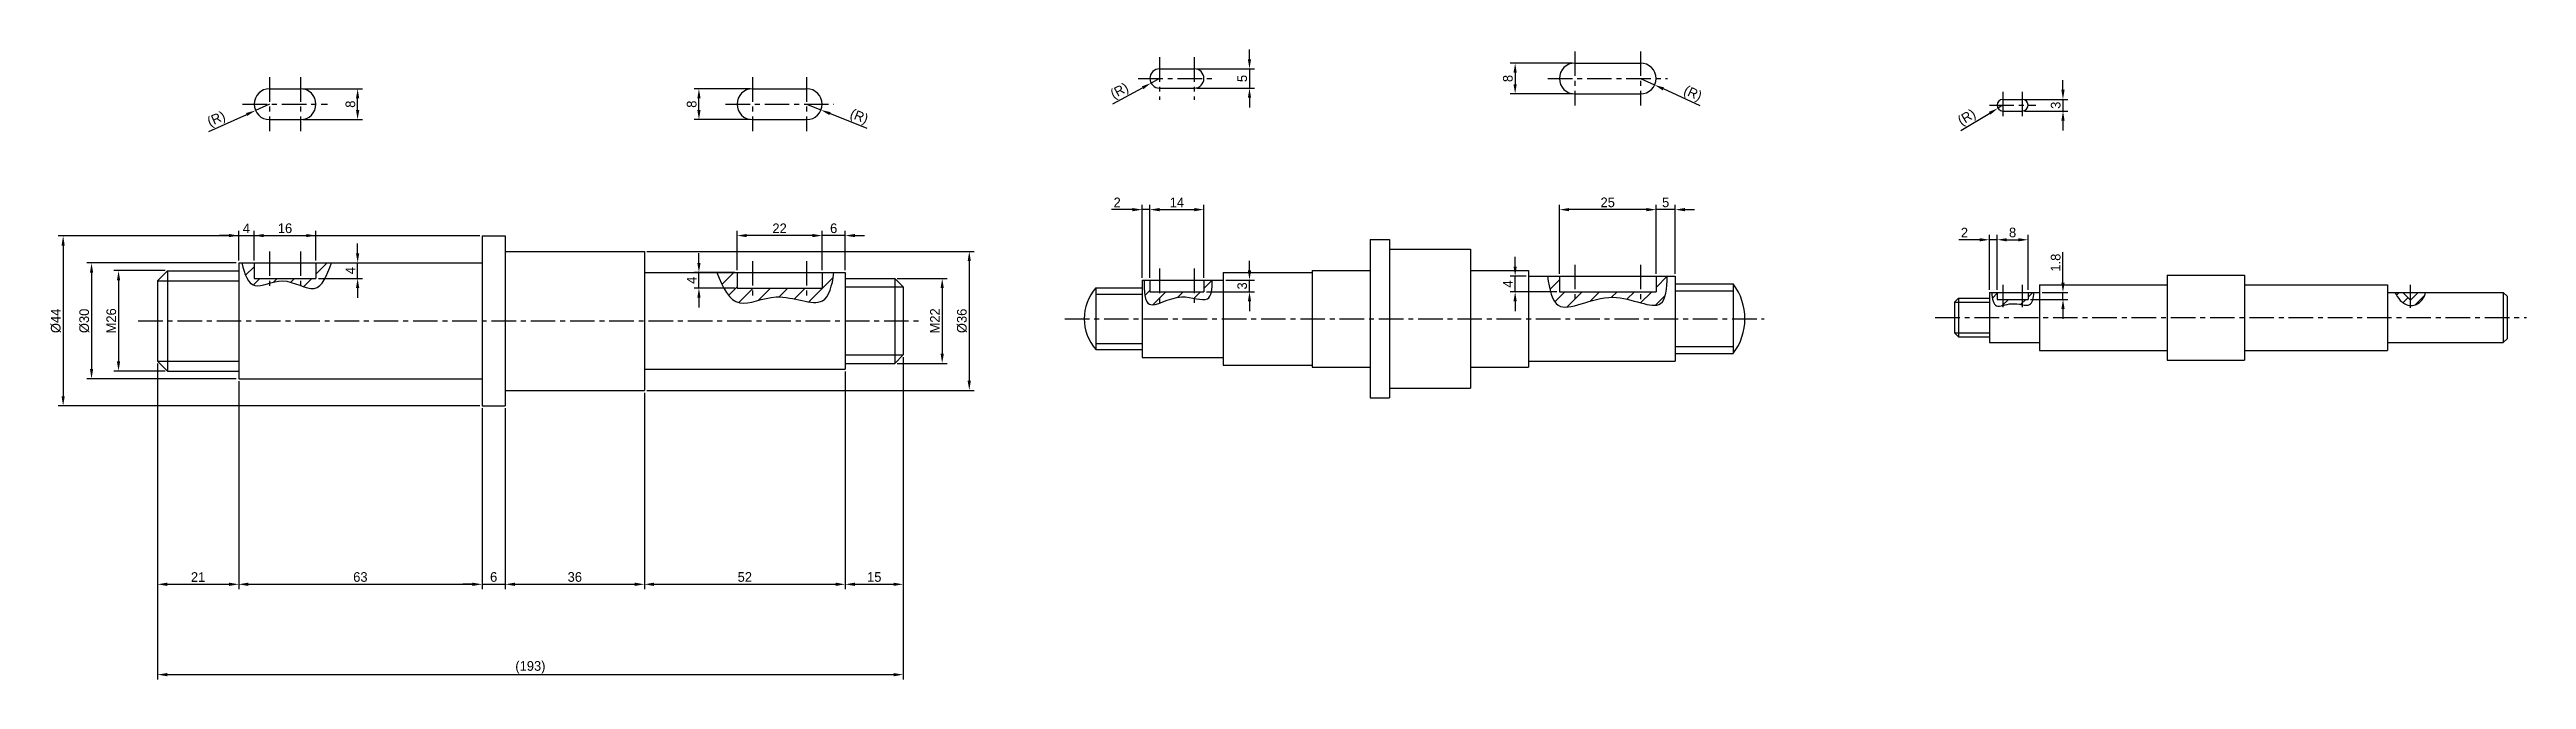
# Model space of a CAD drawing. Header units: millimetres. Extents: x 30 to 1168, y -22 to 440.
# Drawn here: x 30 to 671, y 111 to 274 of the extents above; entities that cross this region are included whole.
import ezdxf

# ---------------------------------------------------------------- set-up
doc = ezdxf.new("R2010")
doc.units = ezdxf.units.MM
doc.header["$LTSCALE"] = 0.2
doc.linetypes.add('CENTER', pattern=[50.8, 31.75, -6.35, 6.35, -6.35])
for name, color, linetype in [('가는실선', 1, 'Continuous'), ('외형선', 3, 'Continuous'), ('중심선', 1, 'CENTER'), ('치수', 1, 'Continuous')]:
    doc.layers.add(name, color=color, linetype=linetype)
doc.dimstyles.new('ISO-25', dxfattribs={"dimtxt": 2.5, "dimasz": 2.5, "dimexe": 1.25, "dimexo": 0.625, "dimtad": 1, "dimdsep": 46, "dimtxsty": 'Standard', "dimcen": 0, "dimclrt": 2, "dimadec": 0, "dimazin": 0, "dimtfac": 1, "dimtmove": 0, "dimatfit": 3, "dimfxl": 1, "dimarcsym": 0})
doc.dimstyles.new('지름치수', dxfattribs={"dimtxt": 2.5, "dimasz": 2.5, "dimexe": 1.25, "dimexo": 0.625, "dimtad": 1, "dimdsep": 46, "dimtxsty": 'Standard', "dimcen": 0, "dimclrt": 2, "dimadec": 0, "dimazin": 0, "dimtfac": 1, "dimtmove": 0, "dimatfit": 3, "dimfxl": 1, "dimarcsym": 0})

msp = doc.modelspace()

# ---------------------------------------------------------------- blocks, each defined once
blk = doc.blocks.new('*D1')
at = {"layer": 'Defpoints', "color": 0, "transparency": 16777216}
for p in [(82.81, 225.57), (78.81, 218.49), (82.81, 218.49)]:
    blk.add_point(p, dxfattribs=at)
at = {"layer": '치수', "color": 0, "lineweight": -2, "transparency": 16777216}
for p, q in [((76.31, 225.57), (73.81, 225.57)), ((78.81, 219.11), (78.81, 226.82)), ((78.81, 225.57), (82.81, 225.57)), ((82.81, 219.11), (82.81, 226.82)), ((85.31, 225.57), (87.81, 225.57))]:
    blk.add_line(p, q, dxfattribs=at)
at = {"layer": '치수', "color": 0, "transparency": 16777216}
for points in [[(76.31, 225.99), (76.31, 225.16), (78.81, 225.57)], [(85.31, 225.99), (85.31, 225.16), (82.81, 225.57)]]:
    blk.add_solid(points, dxfattribs=at)
at = {"layer": '치수', "color": 2, "transparency": 16777216, "insert": (80.81, 227.45), "char_height": 2.5, "attachment_point": 5}
blk.add_mtext('4', dxfattribs=at)
blk = doc.blocks.new('*D31')
at = {"layer": 'Defpoints', "color": 0, "transparency": 16777216}
for p in [(98.81, 225.57), (82.81, 218.49), (98.81, 218.49)]:
    blk.add_point(p, dxfattribs=at)
at = {"layer": '치수', "color": 0, "lineweight": -2, "transparency": 16777216}
for p, q in [((82.81, 219.11), (82.81, 226.82)), ((85.31, 225.57), (96.31, 225.57)), ((98.81, 219.11), (98.81, 226.82))]:
    blk.add_line(p, q, dxfattribs=at)
at = {"layer": '치수', "color": 0, "transparency": 16777216}
for points in [[(85.31, 225.99), (85.31, 225.16), (82.81, 225.57)], [(96.31, 225.99), (96.31, 225.16), (98.81, 225.57)]]:
    blk.add_solid(points, dxfattribs=at)
at = {"layer": '치수', "color": 2, "transparency": 16777216, "insert": (90.81, 227.45), "char_height": 2.5, "attachment_point": 5}
blk.add_mtext('16', dxfattribs=at)
blk = doc.blocks.new('*D32')
at = {"layer": 'Defpoints', "color": 0, "transparency": 16777216}
for p in [(98.81, 218.49), (109.6, 218.49), (98.81, 214.49)]:
    blk.add_point(p, dxfattribs=at)
at = {"layer": '치수', "color": 0, "lineweight": -2, "transparency": 16777216}
for p, q in [((99.44, 218.49), (110.85, 218.49)), ((109.6, 220.99), (109.6, 223.49)), ((109.6, 214.49), (109.6, 218.49)), ((99.44, 214.49), (110.85, 214.49)), ((109.6, 211.99), (109.6, 209.49))]:
    blk.add_line(p, q, dxfattribs=at)
at = {"layer": '치수', "color": 0, "transparency": 16777216}
for points in [[(109.18, 220.99), (110.02, 220.99), (109.6, 218.49)], [(109.18, 211.99), (110.02, 211.99), (109.6, 214.49)]]:
    blk.add_solid(points, dxfattribs=at)
at = {"layer": '치수', "color": 2, "transparency": 16777216, "insert": (107.73, 216.49), "char_height": 2.5, "attachment_point": 5, "rotation": 90}
blk.add_mtext('4', dxfattribs=at)
blk = doc.blocks.new('*D33')
at = {"layer": 'Defpoints', "color": 0, "transparency": 16777216}
for p in [(94.81, 263.59), (109.6, 263.59), (94.81, 255.59)]:
    blk.add_point(p, dxfattribs=at)
at = {"layer": '치수', "color": 0, "lineweight": -2, "transparency": 16777216}
for p, q in [((95.44, 263.59), (110.85, 263.59)), ((109.6, 258.09), (109.6, 261.09)), ((95.44, 255.59), (110.85, 255.59))]:
    blk.add_line(p, q, dxfattribs=at)
at = {"layer": '치수', "color": 0, "transparency": 16777216}
for points in [[(109.18, 261.09), (110.02, 261.09), (109.6, 263.59)], [(109.18, 258.09), (110.02, 258.09), (109.6, 255.59)]]:
    blk.add_solid(points, dxfattribs=at)
at = {"layer": '치수', "color": 2, "transparency": 16777216, "insert": (107.73, 259.59), "char_height": 2.5, "attachment_point": 5, "rotation": 90}
blk.add_mtext('8', dxfattribs=at)
blk = doc.blocks.new('*D34')
at = {"layer": 'Defpoints', "color": 0, "transparency": 16777216}
for p in [(83.16, 257.95), (86.81, 259.59)]:
    blk.add_point(p, dxfattribs=at)
at = {"layer": '치수', "color": 0, "lineweight": -2, "transparency": 16777216}
for p, q in [((71.05, 252.53), (80.88, 256.93)), ((86.81, 259.59), (83.16, 257.95))]:
    blk.add_line(p, q, dxfattribs=at)
at = {"layer": '치수', "color": 0, "transparency": 16777216}
blk.add_solid([(80.71, 257.31), (81.05, 256.55), (83.16, 257.95)], dxfattribs=at)
at = {"layer": '치수', "color": 2, "transparency": 16777216, "insert": (73.14, 255.52), "char_height": 2.5, "attachment_point": 5, "rotation": 24.12505}
blk.add_mtext('(R)', dxfattribs=at)
blk = doc.blocks.new('*D35')
at = {"layer": 'Defpoints', "color": 0, "transparency": 16777216}
for p in [(229.81, 225.57), (229.81, 215.99), (235.81, 215.99)]:
    blk.add_point(p, dxfattribs=at)
at = {"layer": '치수', "color": 0, "lineweight": -2, "transparency": 16777216}
for p, q in [((227.31, 225.57), (224.81, 225.57)), ((229.81, 216.61), (229.81, 226.82)), ((235.81, 225.57), (229.81, 225.57)), ((235.81, 216.61), (235.81, 226.82)), ((238.31, 225.57), (240.81, 225.57))]:
    blk.add_line(p, q, dxfattribs=at)
at = {"layer": '치수', "color": 0, "transparency": 16777216}
for points in [[(227.31, 225.99), (227.31, 225.16), (229.81, 225.57)], [(238.31, 225.99), (238.31, 225.16), (235.81, 225.57)]]:
    blk.add_solid(points, dxfattribs=at)
at = {"layer": '치수', "color": 2, "transparency": 16777216, "insert": (232.81, 227.45), "char_height": 2.5, "attachment_point": 5}
blk.add_mtext('6', dxfattribs=at)
blk = doc.blocks.new('*D36')
at = {"layer": 'Defpoints', "color": 0, "transparency": 16777216}
for p in [(207.81, 225.57), (207.81, 215.99), (229.81, 215.99)]:
    blk.add_point(p, dxfattribs=at)
at = {"layer": '치수', "color": 0, "lineweight": -2, "transparency": 16777216}
for p, q in [((207.81, 216.61), (207.81, 226.82)), ((227.31, 225.57), (210.31, 225.57)), ((229.81, 216.61), (229.81, 226.82))]:
    blk.add_line(p, q, dxfattribs=at)
at = {"layer": '치수', "color": 0, "transparency": 16777216}
for points in [[(210.31, 225.99), (210.31, 225.16), (207.81, 225.57)], [(227.31, 225.99), (227.31, 225.16), (229.81, 225.57)]]:
    blk.add_solid(points, dxfattribs=at)
at = {"layer": '치수', "color": 2, "transparency": 16777216, "insert": (218.81, 227.45), "char_height": 2.5, "attachment_point": 5}
blk.add_mtext('22', dxfattribs=at)
blk = doc.blocks.new('*D37')
at = {"layer": 'Defpoints', "color": 0, "transparency": 16777216}
for p in [(197.93, 215.99), (207.81, 215.99), (207.81, 211.99)]:
    blk.add_point(p, dxfattribs=at)
at = {"layer": '치수', "color": 0, "lineweight": -2, "transparency": 16777216}
for p, q in [((197.93, 218.49), (197.93, 220.99)), ((207.19, 215.99), (196.68, 215.99)), ((207.19, 211.99), (196.68, 211.99)), ((197.93, 211.99), (197.93, 215.99)), ((197.93, 209.49), (197.93, 206.99))]:
    blk.add_line(p, q, dxfattribs=at)
at = {"layer": '치수', "color": 0, "transparency": 16777216}
for points in [[(197.52, 218.49), (198.35, 218.49), (197.93, 215.99)], [(197.52, 209.49), (198.35, 209.49), (197.93, 211.99)]]:
    blk.add_solid(points, dxfattribs=at)
at = {"layer": '치수', "color": 2, "transparency": 16777216, "insert": (196.06, 213.99), "char_height": 2.5, "attachment_point": 5, "rotation": 90}
blk.add_mtext('4', dxfattribs=at)
blk = doc.blocks.new('*D38')
at = {"layer": 'Defpoints', "color": 0, "transparency": 16777216}
for p in [(197.93, 263.59), (211.81, 263.59), (211.81, 255.59)]:
    blk.add_point(p, dxfattribs=at)
at = {"layer": '치수', "color": 0, "lineweight": -2, "transparency": 16777216}
for p, q in [((211.19, 263.59), (196.68, 263.59)), ((197.93, 258.09), (197.93, 261.09)), ((211.19, 255.59), (196.68, 255.59))]:
    blk.add_line(p, q, dxfattribs=at)
at = {"layer": '치수', "color": 0, "transparency": 16777216}
for points in [[(197.52, 261.09), (198.35, 261.09), (197.93, 263.59)], [(197.52, 258.09), (198.35, 258.09), (197.93, 255.59)]]:
    blk.add_solid(points, dxfattribs=at)
at = {"layer": '치수', "color": 2, "transparency": 16777216, "insert": (196.06, 259.59), "char_height": 2.5, "attachment_point": 5, "rotation": 90}
blk.add_mtext('8', dxfattribs=at)
blk = doc.blocks.new('*D39')
at = {"layer": 'Defpoints', "color": 0, "transparency": 16777216}
for p in [(225.81, 259.59), (229.52, 258.09)]:
    blk.add_point(p, dxfattribs=at)
at = {"layer": '치수', "color": 0, "lineweight": -2, "transparency": 16777216}
for p, q in [((225.81, 259.59), (229.52, 258.09)), ((241.49, 253.26), (231.84, 257.16))]:
    blk.add_line(p, q, dxfattribs=at)
at = {"layer": '치수', "color": 0, "transparency": 16777216}
blk.add_solid([(232, 257.54), (231.69, 256.77), (229.52, 258.09)], dxfattribs=at)
at = {"layer": '치수', "color": 2, "transparency": 16777216, "insert": (239.3, 256.17), "char_height": 2.5, "attachment_point": 5, "rotation": 338.02173}
blk.add_mtext('(R)', dxfattribs=at)
blk = doc.blocks.new('*D40')
at = {"layer": 'Defpoints', "color": 0, "transparency": 16777216}
for p in [(312.64, 232.29), (312.64, 214.04), (314.64, 214.04)]:
    blk.add_point(p, dxfattribs=at)
at = {"layer": '치수', "color": 0, "lineweight": -2, "transparency": 16777216}
for p, q in [((310.14, 232.29), (304.72, 232.29)), ((312.64, 214.66), (312.64, 233.54)), ((314.64, 232.29), (312.64, 232.29)), ((314.64, 214.66), (314.64, 233.54)), ((317.14, 232.29), (319.64, 232.29))]:
    blk.add_line(p, q, dxfattribs=at)
at = {"layer": '치수', "color": 0, "transparency": 16777216}
for points in [[(310.14, 232.71), (310.14, 231.87), (312.64, 232.29)], [(317.14, 232.71), (317.14, 231.87), (314.64, 232.29)]]:
    blk.add_solid(points, dxfattribs=at)
at = {"layer": '치수', "color": 2, "transparency": 16777216, "insert": (306.18, 234.16), "char_height": 2.5, "attachment_point": 5}
blk.add_mtext('2', dxfattribs=at)
blk = doc.blocks.new('*D41')
at = {"layer": 'Defpoints', "color": 0, "transparency": 16777216}
for p in [(328.64, 232.29), (314.64, 214.04), (328.64, 214.04)]:
    blk.add_point(p, dxfattribs=at)
at = {"layer": '치수', "color": 0, "lineweight": -2, "transparency": 16777216}
for p, q in [((314.64, 214.66), (314.64, 233.54)), ((317.14, 232.29), (326.14, 232.29)), ((328.64, 214.66), (328.64, 233.54))]:
    blk.add_line(p, q, dxfattribs=at)
at = {"layer": '치수', "color": 0, "transparency": 16777216}
for points in [[(317.14, 232.71), (317.14, 231.87), (314.64, 232.29)], [(326.14, 232.71), (326.14, 231.87), (328.64, 232.29)]]:
    blk.add_solid(points, dxfattribs=at)
at = {"layer": '치수', "color": 2, "transparency": 16777216, "insert": (321.64, 234.16), "char_height": 2.5, "attachment_point": 5}
blk.add_mtext('14', dxfattribs=at)
blk = doc.blocks.new('*D42')
at = {"layer": 'Defpoints', "color": 0, "transparency": 16777216}
for p in [(333.64, 214.04), (340.43, 214.04), (328.64, 211.04)]:
    blk.add_point(p, dxfattribs=at)
at = {"layer": '치수', "color": 0, "lineweight": -2, "transparency": 16777216}
for p, q in [((340.43, 216.54), (340.43, 219.04)), ((334.26, 214.04), (341.68, 214.04)), ((340.43, 211.04), (340.43, 214.04)), ((329.26, 211.04), (341.68, 211.04)), ((340.43, 208.54), (340.43, 206.04))]:
    blk.add_line(p, q, dxfattribs=at)
at = {"layer": '치수', "color": 0, "transparency": 16777216}
for points in [[(340.01, 216.54), (340.84, 216.54), (340.43, 214.04)], [(340.01, 208.54), (340.84, 208.54), (340.43, 211.04)]]:
    blk.add_solid(points, dxfattribs=at)
at = {"layer": '치수', "color": 2, "transparency": 16777216, "insert": (338.55, 212.54), "char_height": 2.5, "attachment_point": 5, "rotation": 90}
blk.add_mtext('3', dxfattribs=at)
blk = doc.blocks.new('*D43')
at = {"layer": 'Defpoints', "color": 0, "transparency": 16777216}
for p in [(326.14, 268.74), (326.14, 263.74), (340.43, 263.74)]:
    blk.add_point(p, dxfattribs=at)
at = {"layer": '치수', "color": 0, "lineweight": -2, "transparency": 16777216}
for p, q in [((340.43, 271.24), (340.43, 273.74)), ((326.76, 268.74), (341.68, 268.74)), ((326.76, 263.74), (341.68, 263.74)), ((340.43, 268.74), (340.43, 263.74)), ((340.43, 261.24), (340.43, 258.74))]:
    blk.add_line(p, q, dxfattribs=at)
at = {"layer": '치수', "color": 0, "transparency": 16777216}
for points in [[(340.01, 271.24), (340.84, 271.24), (340.43, 268.74)], [(340.01, 261.24), (340.84, 261.24), (340.43, 263.74)]]:
    blk.add_solid(points, dxfattribs=at)
at = {"layer": '치수', "color": 2, "transparency": 16777216, "insert": (338.55, 266.24), "char_height": 2.5, "attachment_point": 5, "rotation": 90}
blk.add_mtext('5', dxfattribs=at)
blk = doc.blocks.new('*D44')
at = {"layer": 'Defpoints', "color": 0, "transparency": 16777216}
for p in [(314.94, 265.05), (317.14, 266.24)]:
    blk.add_point(p, dxfattribs=at)
at = {"layer": '치수', "color": 0, "lineweight": -2, "transparency": 16777216}
for p, q in [((305.07, 259.66), (312.75, 263.85)), ((317.14, 266.24), (314.94, 265.05))]:
    blk.add_line(p, q, dxfattribs=at)
at = {"layer": '치수', "color": 0, "transparency": 16777216}
blk.add_solid([(312.55, 264.21), (312.95, 263.48), (314.94, 265.05)], dxfattribs=at)
at = {"layer": '치수', "color": 2, "transparency": 16777216, "insert": (306.91, 262.8), "char_height": 2.5, "attachment_point": 5, "rotation": 28.6063}
blk.add_mtext('(R)', dxfattribs=at)
blk = doc.blocks.new('*D45')
at = {"layer": 'Defpoints', "color": 0, "transparency": 16777216}
for p in [(445.64, 232.29), (445.64, 215.04), (450.64, 215.04)]:
    blk.add_point(p, dxfattribs=at)
at = {"layer": '치수', "color": 0, "lineweight": -2, "transparency": 16777216}
for p, q in [((443.14, 232.29), (440.64, 232.29)), ((445.64, 215.66), (445.64, 233.54)), ((450.64, 232.29), (445.64, 232.29)), ((450.64, 215.66), (450.64, 233.54)), ((453.14, 232.29), (455.64, 232.29))]:
    blk.add_line(p, q, dxfattribs=at)
at = {"layer": '치수', "color": 0, "transparency": 16777216}
for points in [[(443.14, 232.71), (443.14, 231.87), (445.64, 232.29)], [(453.14, 232.71), (453.14, 231.87), (450.64, 232.29)]]:
    blk.add_solid(points, dxfattribs=at)
at = {"layer": '치수', "color": 2, "transparency": 16777216, "insert": (448.14, 234.16), "char_height": 2.5, "attachment_point": 5}
blk.add_mtext('5', dxfattribs=at)
blk = doc.blocks.new('*D46')
at = {"layer": 'Defpoints', "color": 0, "transparency": 16777216}
for p in [(420.64, 232.29), (420.64, 215.04), (445.64, 215.04)]:
    blk.add_point(p, dxfattribs=at)
at = {"layer": '치수', "color": 0, "lineweight": -2, "transparency": 16777216}
for p, q in [((420.64, 215.66), (420.64, 233.54)), ((443.14, 232.29), (423.14, 232.29)), ((445.64, 215.66), (445.64, 233.54))]:
    blk.add_line(p, q, dxfattribs=at)
at = {"layer": '치수', "color": 0, "transparency": 16777216}
for points in [[(423.14, 232.71), (423.14, 231.87), (420.64, 232.29)], [(443.14, 232.71), (443.14, 231.87), (445.64, 232.29)]]:
    blk.add_solid(points, dxfattribs=at)
at = {"layer": '치수', "color": 2, "transparency": 16777216, "insert": (433.14, 234.16), "char_height": 2.5, "attachment_point": 5}
blk.add_mtext('25', dxfattribs=at)
blk = doc.blocks.new('*D47')
at = {"layer": 'Defpoints', "color": 0, "transparency": 16777216}
for p in [(409.18, 215.04), (412.64, 215.04), (420.64, 211.04)]:
    blk.add_point(p, dxfattribs=at)
at = {"layer": '치수', "color": 0, "lineweight": -2, "transparency": 16777216}
for p, q in [((409.18, 217.54), (409.18, 220.04)), ((412.01, 215.04), (407.93, 215.04)), ((409.18, 211.04), (409.18, 215.04)), ((420.01, 211.04), (407.93, 211.04)), ((409.18, 208.54), (409.18, 206.04))]:
    blk.add_line(p, q, dxfattribs=at)
at = {"layer": '치수', "color": 0, "transparency": 16777216}
for points in [[(408.76, 217.54), (409.59, 217.54), (409.18, 215.04)], [(408.76, 208.54), (409.59, 208.54), (409.18, 211.04)]]:
    blk.add_solid(points, dxfattribs=at)
at = {"layer": '치수', "color": 2, "transparency": 16777216, "insert": (407.3, 213.04), "char_height": 2.5, "attachment_point": 5, "rotation": 90}
blk.add_mtext('4', dxfattribs=at)
blk = doc.blocks.new('*D48')
at = {"layer": 'Defpoints', "color": 0, "transparency": 16777216}
for p in [(424.64, 270.24), (409.18, 262.24), (424.64, 262.24)]:
    blk.add_point(p, dxfattribs=at)
at = {"layer": '치수', "color": 0, "lineweight": -2, "transparency": 16777216}
for p, q in [((424.01, 270.24), (407.93, 270.24)), ((409.18, 267.74), (409.18, 264.74)), ((424.01, 262.24), (407.93, 262.24))]:
    blk.add_line(p, q, dxfattribs=at)
at = {"layer": '치수', "color": 0, "transparency": 16777216}
for points in [[(408.76, 267.74), (409.59, 267.74), (409.18, 270.24)], [(408.76, 264.74), (409.59, 264.74), (409.18, 262.24)]]:
    blk.add_solid(points, dxfattribs=at)
at = {"layer": '치수', "color": 2, "transparency": 16777216, "insert": (407.3, 266.24), "char_height": 2.5, "attachment_point": 5, "rotation": 90}
blk.add_mtext('8', dxfattribs=at)
blk = doc.blocks.new('*D49')
at = {"layer": 'Defpoints', "color": 0, "transparency": 16777216}
for p in [(441.64, 266.24), (445.28, 264.58)]:
    blk.add_point(p, dxfattribs=at)
at = {"layer": '치수', "color": 0, "lineweight": -2, "transparency": 16777216}
for p, q in [((441.64, 266.24), (445.28, 264.58)), ((457.11, 259.17), (447.55, 263.54))]:
    blk.add_line(p, q, dxfattribs=at)
at = {"layer": '치수', "color": 0, "transparency": 16777216}
blk.add_solid([(447.72, 263.92), (447.38, 263.16), (445.28, 264.58)], dxfattribs=at)
at = {"layer": '치수', "color": 2, "transparency": 16777216, "insert": (455.05, 262.17), "char_height": 2.5, "attachment_point": 5, "rotation": 335.43182}
blk.add_mtext('(R)', dxfattribs=at)
blk = doc.blocks.new('*D137')
at = {"layer": 'Defpoints', "color": 0, "transparency": 16777216}
for p in [(57.81, 193.09), (78.81, 188.49), (78.81, 135.29)]:
    blk.add_point(p, dxfattribs=at)
at = {"layer": '치수', "color": 0, "lineweight": -2, "transparency": 16777216}
for p, q in [((57.81, 192.46), (57.81, 134.04)), ((78.81, 187.86), (78.81, 134.04)), ((60.31, 135.29), (76.31, 135.29))]:
    blk.add_line(p, q, dxfattribs=at)
at = {"layer": '치수', "color": 0, "transparency": 16777216}
for points in [[(60.31, 135.71), (60.31, 134.87), (57.81, 135.29)], [(76.31, 135.71), (76.31, 134.87), (78.81, 135.29)]]:
    blk.add_solid(points, dxfattribs=at)
at = {"layer": '치수', "color": 2, "transparency": 16777216, "insert": (68.31, 137.17), "char_height": 2.5, "attachment_point": 5}
blk.add_mtext('21', dxfattribs=at)
blk = doc.blocks.new('*D138')
at = {"layer": 'Defpoints', "color": 0, "transparency": 16777216}
for p in [(78.81, 188.49), (141.81, 181.49), (141.81, 135.29)]:
    blk.add_point(p, dxfattribs=at)
at = {"layer": '치수', "color": 0, "lineweight": -2, "transparency": 16777216}
for p, q in [((78.81, 187.86), (78.81, 134.04)), ((141.81, 180.86), (141.81, 134.04)), ((81.31, 135.29), (139.31, 135.29))]:
    blk.add_line(p, q, dxfattribs=at)
at = {"layer": '치수', "color": 0, "transparency": 16777216}
for points in [[(81.31, 135.71), (81.31, 134.87), (78.81, 135.29)], [(139.31, 135.71), (139.31, 134.87), (141.81, 135.29)]]:
    blk.add_solid(points, dxfattribs=at)
at = {"layer": '치수', "color": 2, "transparency": 16777216, "insert": (110.31, 137.17), "char_height": 2.5, "attachment_point": 5}
blk.add_mtext('63', dxfattribs=at)
blk = doc.blocks.new('*D139')
at = {"layer": 'Defpoints', "color": 0, "transparency": 16777216}
for p in [(141.81, 181.49), (147.81, 181.49), (147.81, 135.29)]:
    blk.add_point(p, dxfattribs=at)
at = {"layer": '치수', "color": 0, "lineweight": -2, "transparency": 16777216}
for p, q in [((141.81, 180.86), (141.81, 134.04)), ((147.81, 180.86), (147.81, 134.04)), ((139.31, 135.29), (136.81, 135.29)), ((141.81, 135.29), (147.81, 135.29)), ((150.31, 135.29), (152.81, 135.29))]:
    blk.add_line(p, q, dxfattribs=at)
at = {"layer": '치수', "color": 0, "transparency": 16777216}
for points in [[(139.31, 135.71), (139.31, 134.87), (141.81, 135.29)], [(150.31, 135.71), (150.31, 134.87), (147.81, 135.29)]]:
    blk.add_solid(points, dxfattribs=at)
at = {"layer": '치수', "color": 2, "transparency": 16777216, "insert": (144.81, 137.17), "char_height": 2.5, "attachment_point": 5}
blk.add_mtext('6', dxfattribs=at)
blk = doc.blocks.new('*D140')
at = {"layer": 'Defpoints', "color": 0, "transparency": 16777216}
for p in [(147.81, 181.49), (183.81, 185.49), (183.81, 135.29)]:
    blk.add_point(p, dxfattribs=at)
at = {"layer": '치수', "color": 0, "lineweight": -2, "transparency": 16777216}
for p, q in [((147.81, 180.86), (147.81, 134.04)), ((183.81, 184.86), (183.81, 134.04)), ((150.31, 135.29), (181.31, 135.29))]:
    blk.add_line(p, q, dxfattribs=at)
at = {"layer": '치수', "color": 0, "transparency": 16777216}
for points in [[(150.31, 135.71), (150.31, 134.87), (147.81, 135.29)], [(181.31, 135.71), (181.31, 134.87), (183.81, 135.29)]]:
    blk.add_solid(points, dxfattribs=at)
at = {"layer": '치수', "color": 2, "transparency": 16777216, "insert": (165.81, 137.17), "char_height": 2.5, "attachment_point": 5}
blk.add_mtext('36', dxfattribs=at)
blk = doc.blocks.new('*D141')
at = {"layer": 'Defpoints', "color": 0, "transparency": 16777216}
for p in [(235.81, 190.99), (183.81, 185.49), (235.81, 135.29)]:
    blk.add_point(p, dxfattribs=at)
at = {"layer": '치수', "color": 0, "lineweight": -2, "transparency": 16777216}
for p, q in [((235.81, 190.36), (235.81, 134.04)), ((183.81, 184.86), (183.81, 134.04)), ((186.31, 135.29), (233.31, 135.29))]:
    blk.add_line(p, q, dxfattribs=at)
at = {"layer": '치수', "color": 0, "transparency": 16777216}
for points in [[(186.31, 135.71), (186.31, 134.87), (183.81, 135.29)], [(233.31, 135.71), (233.31, 134.87), (235.81, 135.29)]]:
    blk.add_solid(points, dxfattribs=at)
at = {"layer": '치수', "color": 2, "transparency": 16777216, "insert": (209.81, 137.17), "char_height": 2.5, "attachment_point": 5}
blk.add_mtext('52', dxfattribs=at)
blk = doc.blocks.new('*D142')
at = {"layer": 'Defpoints', "color": 0, "transparency": 16777216}
for p in [(250.81, 194.69), (235.81, 190.99), (250.81, 135.29)]:
    blk.add_point(p, dxfattribs=at)
at = {"layer": '치수', "color": 0, "lineweight": -2, "transparency": 16777216}
for p, q in [((250.81, 194.06), (250.81, 134.04)), ((235.81, 190.36), (235.81, 134.04)), ((238.31, 135.29), (248.31, 135.29))]:
    blk.add_line(p, q, dxfattribs=at)
at = {"layer": '치수', "color": 0, "transparency": 16777216}
for points in [[(238.31, 135.71), (238.31, 134.87), (235.81, 135.29)], [(248.31, 135.71), (248.31, 134.87), (250.81, 135.29)]]:
    blk.add_solid(points, dxfattribs=at)
at = {"layer": '치수', "color": 2, "transparency": 16777216, "insert": (243.31, 137.17), "char_height": 2.5, "attachment_point": 5}
blk.add_mtext('15', dxfattribs=at)
blk = doc.blocks.new('*D143')
at = {"layer": 'Defpoints', "color": 0, "transparency": 16777216}
for p in [(57.81, 193.09), (250.81, 194.69), (250.81, 111.9)]:
    blk.add_point(p, dxfattribs=at)
at = {"layer": '치수', "color": 0, "lineweight": -2, "transparency": 16777216}
for p, q in [((57.81, 192.46), (57.81, 110.65)), ((250.81, 194.06), (250.81, 110.65)), ((60.31, 111.9), (248.31, 111.9))]:
    blk.add_line(p, q, dxfattribs=at)
at = {"layer": '치수', "color": 0, "transparency": 16777216}
for points in [[(60.31, 112.32), (60.31, 111.48), (57.81, 111.9)], [(248.31, 112.32), (248.31, 111.48), (250.81, 111.9)]]:
    blk.add_solid(points, dxfattribs=at)
at = {"layer": '치수', "color": 2, "transparency": 16777216, "insert": (154.31, 113.78), "char_height": 2.5, "attachment_point": 5}
blk.add_mtext('(193)', dxfattribs=at)
blk = doc.blocks.new('*D144')
at = {"layer": 'Defpoints', "color": 0, "transparency": 16777216}
for p in [(60.41, 216.49), (47.72, 190.49), (60.41, 190.49)]:
    blk.add_point(p, dxfattribs=at)
at = {"layer": '치수', "color": 0, "lineweight": -2, "transparency": 16777216}
for p, q in [((59.79, 216.49), (46.47, 216.49)), ((47.72, 213.99), (47.72, 192.99)), ((59.79, 190.49), (46.47, 190.49))]:
    blk.add_line(p, q, dxfattribs=at)
at = {"layer": '치수', "color": 0, "transparency": 16777216}
for points in [[(47.3, 213.99), (48.14, 213.99), (47.72, 216.49)], [(47.3, 192.99), (48.14, 192.99), (47.72, 190.49)]]:
    blk.add_solid(points, dxfattribs=at)
at = {"layer": '치수', "color": 2, "transparency": 16777216, "insert": (45.85, 203.49), "char_height": 2.5, "attachment_point": 5, "rotation": 90}
blk.add_mtext('M26', dxfattribs=at)
blk = doc.blocks.new('*D145')
at = {"layer": 'Defpoints', "color": 0, "transparency": 16777216}
for p in [(78.81, 218.49), (40.73, 188.49), (78.81, 188.49)]:
    blk.add_point(p, dxfattribs=at)
at = {"layer": '치수', "color": 0, "lineweight": -2, "transparency": 16777216}
for p, q in [((78.19, 218.49), (39.48, 218.49)), ((40.73, 215.99), (40.73, 190.99)), ((78.19, 188.49), (39.48, 188.49))]:
    blk.add_line(p, q, dxfattribs=at)
at = {"layer": '치수', "color": 0, "transparency": 16777216}
for points in [[(40.32, 215.99), (41.15, 215.99), (40.73, 218.49)], [(40.32, 190.99), (41.15, 190.99), (40.73, 188.49)]]:
    blk.add_solid(points, dxfattribs=at)
at = {"layer": '치수', "color": 2, "transparency": 16777216, "insert": (38.86, 203.49), "char_height": 2.5, "attachment_point": 5, "rotation": 90}
blk.add_mtext('%%c30', dxfattribs=at)
blk = doc.blocks.new('*D146')
at = {"layer": 'Defpoints', "color": 0, "transparency": 16777216}
for p in [(141.81, 225.49), (33.38, 181.49), (141.81, 181.49)]:
    blk.add_point(p, dxfattribs=at)
at = {"layer": '치수', "color": 0, "lineweight": -2, "transparency": 16777216}
for p, q in [((141.19, 225.49), (32.13, 225.49)), ((33.38, 222.99), (33.38, 183.99)), ((141.19, 181.49), (32.13, 181.49))]:
    blk.add_line(p, q, dxfattribs=at)
at = {"layer": '치수', "color": 0, "transparency": 16777216}
for points in [[(32.96, 222.99), (33.79, 222.99), (33.38, 225.49)], [(32.96, 183.99), (33.79, 183.99), (33.38, 181.49)]]:
    blk.add_solid(points, dxfattribs=at)
at = {"layer": '치수', "color": 2, "transparency": 16777216, "insert": (31.5, 203.49), "char_height": 2.5, "attachment_point": 5, "rotation": 90}
blk.add_mtext('%%c44', dxfattribs=at)
blk = doc.blocks.new('*D147')
at = {"layer": 'Defpoints', "color": 0, "transparency": 16777216}
for p in [(248.61, 214.49), (248.61, 192.49), (260.89, 192.49)]:
    blk.add_point(p, dxfattribs=at)
at = {"layer": '치수', "color": 0, "lineweight": -2, "transparency": 16777216}
for p, q in [((249.24, 214.49), (262.14, 214.49)), ((260.89, 211.99), (260.89, 194.99)), ((249.24, 192.49), (262.14, 192.49))]:
    blk.add_line(p, q, dxfattribs=at)
at = {"layer": '치수', "color": 0, "transparency": 16777216}
for points in [[(260.48, 211.99), (261.31, 211.99), (260.89, 214.49)], [(260.48, 194.99), (261.31, 194.99), (260.89, 192.49)]]:
    blk.add_solid(points, dxfattribs=at)
at = {"layer": '치수', "color": 2, "transparency": 16777216, "insert": (259.02, 203.49), "char_height": 2.5, "attachment_point": 5, "rotation": 90}
blk.add_mtext('M22', dxfattribs=at)
blk = doc.blocks.new('*D148')
at = {"layer": 'Defpoints', "color": 0, "transparency": 16777216}
for p in [(183.81, 221.49), (183.81, 185.49), (267.9, 185.49)]:
    blk.add_point(p, dxfattribs=at)
at = {"layer": '치수', "color": 0, "lineweight": -2, "transparency": 16777216}
for p, q in [((184.44, 221.49), (269.15, 221.49)), ((267.9, 218.99), (267.9, 187.99)), ((184.44, 185.49), (269.15, 185.49))]:
    blk.add_line(p, q, dxfattribs=at)
at = {"layer": '치수', "color": 0, "transparency": 16777216}
for points in [[(267.48, 218.99), (268.31, 218.99), (267.9, 221.49)], [(267.48, 187.99), (268.31, 187.99), (267.9, 185.49)]]:
    blk.add_solid(points, dxfattribs=at)
at = {"layer": '치수', "color": 2, "transparency": 16777216, "insert": (266.02, 203.49), "char_height": 2.5, "attachment_point": 5, "rotation": 90}
blk.add_mtext('%%c36', dxfattribs=at)
blk = doc.blocks.new('*D50')
at = {"layer": 'Defpoints', "color": 0, "transparency": 16777216}
for p in [(534.14, 258.54), (535.43, 259.32)]:
    blk.add_point(p, dxfattribs=at)
at = {"layer": '치수', "color": 0, "lineweight": -2, "transparency": 16777216}
for p, q in [((524.5, 252.74), (532, 257.25)), ((535.43, 259.32), (534.14, 258.54))]:
    blk.add_line(p, q, dxfattribs=at)
at = {"layer": '치수', "color": 0, "transparency": 16777216}
blk.add_solid([(531.78, 257.61), (532.21, 256.9), (534.14, 258.54)], dxfattribs=at)
at = {"layer": '치수', "color": 2, "transparency": 16777216, "insert": (526.21, 255.96), "char_height": 2.5, "attachment_point": 5, "rotation": 31.07259}
blk.add_mtext('(R)', dxfattribs=at)
blk = doc.blocks.new('*D51')
at = {"layer": 'Defpoints', "color": 0, "transparency": 16777216}
for p in [(531.93, 224.49), (531.93, 210.86), (533.93, 210.86)]:
    blk.add_point(p, dxfattribs=at)
at = {"layer": '치수', "color": 0, "lineweight": -2, "transparency": 16777216}
for p, q in [((529.43, 224.49), (524.01, 224.49)), ((531.93, 211.49), (531.93, 225.74)), ((533.93, 224.49), (531.93, 224.49)), ((533.93, 211.49), (533.93, 225.74)), ((536.43, 224.49), (538.93, 224.49))]:
    blk.add_line(p, q, dxfattribs=at)
at = {"layer": '치수', "color": 0, "transparency": 16777216}
for points in [[(529.43, 224.9), (529.43, 224.07), (531.93, 224.49)], [(536.43, 224.9), (536.43, 224.07), (533.93, 224.49)]]:
    blk.add_solid(points, dxfattribs=at)
at = {"layer": '치수', "color": 2, "transparency": 16777216, "insert": (525.47, 226.36), "char_height": 2.5, "attachment_point": 5}
blk.add_mtext('2', dxfattribs=at)
blk = doc.blocks.new('*D52')
at = {"layer": 'Defpoints', "color": 0, "transparency": 16777216}
for p in [(541.93, 224.49), (533.93, 210.86), (541.93, 210.86)]:
    blk.add_point(p, dxfattribs=at)
at = {"layer": '치수', "color": 0, "lineweight": -2, "transparency": 16777216}
for p, q in [((533.93, 211.49), (533.93, 225.74)), ((536.43, 224.49), (539.43, 224.49)), ((541.93, 211.49), (541.93, 225.74))]:
    blk.add_line(p, q, dxfattribs=at)
at = {"layer": '치수', "color": 0, "transparency": 16777216}
for points in [[(536.43, 224.9), (536.43, 224.07), (533.93, 224.49)], [(539.43, 224.9), (539.43, 224.07), (541.93, 224.49)]]:
    blk.add_solid(points, dxfattribs=at)
at = {"layer": '치수', "color": 2, "transparency": 16777216, "insert": (537.93, 226.36), "char_height": 2.5, "attachment_point": 5}
blk.add_mtext('8', dxfattribs=at)
blk = doc.blocks.new('*D53')
at = {"layer": 'Defpoints', "color": 0, "transparency": 16777216}
for p in [(541.93, 209.06), (544.93, 210.86), (550.97, 210.86)]:
    blk.add_point(p, dxfattribs=at)
at = {"layer": '치수', "color": 0, "lineweight": -2, "transparency": 16777216}
for p, q in [((550.97, 213.36), (550.97, 221.28)), ((542.55, 209.06), (552.22, 209.06)), ((545.55, 210.86), (552.22, 210.86)), ((550.97, 209.06), (550.97, 210.86)), ((550.97, 206.56), (550.97, 204.06))]:
    blk.add_line(p, q, dxfattribs=at)
at = {"layer": '치수', "color": 0, "transparency": 16777216}
for points in [[(550.55, 213.36), (551.39, 213.36), (550.97, 210.86)], [(550.55, 206.56), (551.39, 206.56), (550.97, 209.06)]]:
    blk.add_solid(points, dxfattribs=at)
at = {"layer": '치수', "color": 2, "transparency": 16777216, "insert": (549.09, 218.57), "char_height": 2.5, "attachment_point": 5, "rotation": 90}
blk.add_mtext('1.8', dxfattribs=at)
blk = doc.blocks.new('*D54')
at = {"layer": 'Defpoints', "color": 0, "transparency": 16777216}
for p in [(540.43, 260.82), (540.43, 257.82), (550.97, 257.82)]:
    blk.add_point(p, dxfattribs=at)
at = {"layer": '치수', "color": 0, "lineweight": -2, "transparency": 16777216}
for p, q in [((550.97, 263.32), (550.97, 265.82)), ((541.05, 260.82), (552.22, 260.82)), ((541.05, 257.82), (552.22, 257.82)), ((550.97, 260.82), (550.97, 257.82)), ((550.97, 255.32), (550.97, 252.82))]:
    blk.add_line(p, q, dxfattribs=at)
at = {"layer": '치수', "color": 0, "transparency": 16777216}
for points in [[(550.55, 263.32), (551.39, 263.32), (550.97, 260.82)], [(550.55, 255.32), (551.39, 255.32), (550.97, 257.82)]]:
    blk.add_solid(points, dxfattribs=at)
at = {"layer": '치수', "color": 2, "transparency": 16777216, "insert": (549.09, 259.32), "char_height": 2.5, "attachment_point": 5, "rotation": 90}
blk.add_mtext('3', dxfattribs=at)

# ---------------------------------------------------------------- dimensions: what is measured, and where the dimension line sits
at = {"layer": '치수'}
for base, p1, p2, picture, middle in [((340.426, 263.742), (326.138, 268.742), (326.138, 263.742), '*D43', (338.551, 266.242)), ((409.177, 262.242), (424.638, 270.242), (424.638, 262.242), '*D48', (407.302, 266.242)), ((109.601, 263.589), (94.814, 255.589), (94.814, 263.589), '*D33', (107.726, 259.589)), ((197.932, 263.589), (211.814, 255.589), (211.814, 263.589), '*D38', (196.057, 259.589)), ((550.968, 257.819), (540.425, 260.819), (540.425, 257.819), '*D54', (549.093, 259.319)), ((109.601, 218.485), (98.814, 214.485), (98.814, 218.485), '*D32', (107.726, 216.485)), ((197.932, 215.985), (207.814, 211.985), (207.814, 215.985), '*D37', (196.057, 213.985)), ((340.426, 214.04), (328.638, 211.04), (333.638, 214.04), '*D42', (338.551, 212.54)), ((409.177, 215.04), (420.638, 211.04), (412.638, 215.04), '*D47', (407.302, 213.04)), ((550.968, 210.861), (541.925, 209.061), (544.925, 210.861), '*D53', (549.093, 218.569))]:
    dim = msp.add_linear_dim(base=base, p1=p1, p2=p2, angle=90, dimstyle='ISO-25', dxfattribs=at)
    dim.commit()
    dim.dimension.update_dxf_attribs({"geometry": picture, "text_midpoint": middle})
for center, mpoint, picture, middle in [((317.138, 266.242), (314.943, 265.045), '*D44', (306.912, 262.801)), ((535.425, 259.319), (534.14, 258.545), '*D50', (526.214, 255.957))]:
    dim = msp.add_radius_dim(center=center, mpoint=mpoint, text='(R)', dimstyle='ISO-25', dxfattribs=at)
    dim.commit()
    dim.dimension.update_dxf_attribs({"geometry": picture, "text_midpoint": middle})
for center, mpoint, picture, middle in [((441.638, 266.242), (445.276, 264.579), '*D49', (454.273, 260.466)), ((86.814, 259.589), (83.163, 257.954), '*D34', (73.904, 253.807)), ((225.814, 259.589), (229.523, 258.092), '*D39', (238.596, 254.43))]:
    dim = msp.add_radius_dim(center=center, mpoint=mpoint, text='(R)', dimstyle='ISO-25', dxfattribs=at)
    dim.commit()
    dim.dimension.update_dxf_attribs({"geometry": picture, "text_midpoint": middle, "dimtype": 164})
for base, p1, p2, picture, middle in [((312.638, 232.29), (314.638, 214.04), (312.638, 214.04), '*D40', (306.18, 234.165)), ((328.638, 232.29), (314.638, 214.04), (328.638, 214.04), '*D41', (321.638, 234.165)), ((420.638, 232.29), (445.638, 215.04), (420.638, 215.04), '*D46', (433.138, 234.165)), ((445.638, 232.29), (450.638, 215.04), (445.638, 215.04), '*D45', (448.138, 234.165)), ((82.814, 225.572), (78.814, 218.485), (82.814, 218.485), '*D1', (80.814, 227.447)), ((98.814, 225.572), (82.814, 218.485), (98.814, 218.485), '*D31', (90.814, 227.447)), ((207.814, 225.572), (229.814, 215.985), (207.814, 215.985), '*D36', (218.814, 227.447)), ((229.814, 225.572), (235.814, 215.985), (229.814, 215.985), '*D35', (232.814, 227.447)), ((531.925, 224.486), (533.925, 210.861), (531.925, 210.861), '*D51', (525.467, 226.361)), ((541.925, 224.486), (533.925, 210.861), (541.925, 210.861), '*D52', (537.925, 226.361)), ((78.814, 135.291), (57.814, 193.085), (78.814, 188.485), '*D137', (68.314, 137.166))]:
    dim = msp.add_linear_dim(base=base, p1=p1, p2=p2, dimstyle='ISO-25', dxfattribs=at)
    dim.commit()
    dim.dimension.update_dxf_attribs({"geometry": picture, "text_midpoint": middle})
for base, p1, p2, picture, middle in [((33.375, 181.485), (141.814, 225.485), (141.814, 181.485), '*D146', (31.5, 203.485)), ((40.732, 188.485), (78.814, 218.485), (78.814, 188.485), '*D145', (38.857, 203.485)), ((267.895, 185.485), (183.814, 221.485), (183.814, 185.485), '*D148', (266.02, 203.485))]:
    dim = msp.add_linear_dim(base=base, p1=p1, p2=p2, angle=90, dimstyle='지름치수', override={"dimpost": '%%c<>'}, dxfattribs=at)
    dim.commit()
    dim.dimension.update_dxf_attribs({"geometry": picture, "text_midpoint": middle})
for base, p1, p2, picture, middle in [((47.721, 190.485), (60.414, 216.485), (60.414, 190.485), '*D144', (45.846, 203.485)), ((260.894, 192.485), (248.614, 214.485), (248.614, 192.485), '*D147', (259.019, 203.485))]:
    dim = msp.add_linear_dim(base=base, p1=p1, p2=p2, angle=90, text='M<>', dimstyle='ISO-25', dxfattribs=at)
    dim.commit()
    dim.dimension.update_dxf_attribs({"geometry": picture, "text_midpoint": middle})
dim = msp.add_linear_dim(base=(250.814, 111.901), p1=(57.814, 193.085), p2=(250.814, 194.685), text='(<>)', dimstyle='ISO-25', dxfattribs=at)
dim.commit()
dim.dimension.update_dxf_attribs({"geometry": '*D143', "text_midpoint": (154.314, 113.776)})
for base, p1, p2, picture, middle in [((250.814, 135.291), (235.814, 190.985), (250.814, 194.685), '*D142', (243.314, 137.166)), ((141.814, 135.291), (78.814, 188.485), (141.814, 181.485), '*D138', (110.314, 137.166)), ((235.814, 135.291), (183.814, 185.485), (235.814, 190.985), '*D141', (209.814, 137.166)), ((147.814, 135.291), (141.814, 181.485), (147.814, 181.485), '*D139', (144.814, 137.166)), ((183.814, 135.291), (147.814, 181.485), (183.814, 185.485), '*D140', (165.814, 137.166))]:
    dim = msp.add_linear_dim(base=base, p1=p1, p2=p2, dimstyle='ISO-25', override={"dimtmove": 1}, dxfattribs=at)
    dim.commit()
    dim.dimension.update_dxf_attribs({"geometry": picture, "text_midpoint": middle})

# ---------------------------------------------------------------- hatches: boundary and pattern name
at = {"layer": '가는실선'}
h = msp.add_hatch(dxfattribs=at)
h.set_pattern_fill('ANSI31', color=256)
edge = h.paths.add_edge_path()
edge.add_line((207.814, 215.985), (202.541, 215.985))
edge.add_spline(control_points=[(202.541, 215.985), (204.085, 212.093), (207.397, 205.519), (218.553, 211.942), (230.694, 205.477), (232.407, 212.599), (232.862, 215.985)], knot_values=[2.1555668, 2.1555668, 2.1555668, 2.1555668, 12.4431974, 22.0378873, 33.9975646, 42.4139222, 42.4139222, 42.4139222, 42.4139222], degree=3, periodic=0)
edge.add_line((232.862, 215.985), (229.814, 215.985))
edge.add_line((229.814, 215.985), (229.814, 211.985))
edge.add_line((229.814, 211.985), (207.814, 211.985))
edge.add_line((207.814, 211.985), (207.814, 215.985))
h = msp.add_hatch(dxfattribs=at)
h.set_pattern_fill('ANSI31', color=256)
edge = h.paths.add_edge_path()
edge.add_spline(control_points=[(326.138, 209.34), (327.538, 209.064), (330.479, 208.418), (330.79, 211.744), (330.746, 214.04)], knot_values=[19.4822531, 19.4822531, 19.4822531, 19.4822531, 23.331143, 28.8009216, 28.8009216, 28.8009216, 28.8009216], degree=3, periodic=0)
edge.add_line((330.746, 214.04), (328.638, 214.04))
edge.add_line((328.638, 214.04), (328.638, 211.04))
edge.add_line((328.638, 211.04), (326.138, 211.04))
edge.add_line((326.138, 211.04), (326.138, 209.34))
edge = h.paths.add_edge_path()
edge.add_line((326.138, 211.04), (317.138, 211.04))
edge.add_line((317.138, 211.04), (317.138, 208.088))
edge.add_spline(control_points=[(317.138, 208.088), (318.78, 208.663), (321.928, 210.133), (325.113, 209.543), (326.138, 209.34)], knot_values=[11.4949803, 11.4949803, 11.4949803, 11.4949803, 16.6631778, 19.4822531, 19.4822531, 19.4822531, 19.4822531], degree=3, periodic=0)
edge.add_line((326.138, 209.34), (326.138, 211.04))
edge = h.paths.add_edge_path()
edge.add_line((317.138, 211.04), (314.638, 211.04))
edge.add_line((314.638, 211.04), (314.638, 214.04))
edge.add_line((314.638, 214.04), (313.146, 214.04))
edge.add_spline(control_points=[(313.146, 214.04), (313.114, 211.05), (313.334, 207.065), (316.06, 207.711), (317.138, 208.088)], knot_values=[1.3026788, 1.3026788, 1.3026788, 1.3026788, 8.100393, 11.4949803, 11.4949803, 11.4949803, 11.4949803], degree=3, periodic=0)
edge.add_line((317.138, 208.088), (317.138, 211.04))
h = msp.add_hatch(dxfattribs=at)
h.set_pattern_fill('ANSI31', color=256)
edge = h.paths.add_edge_path()
edge.add_line((420.638, 215.04), (417.532, 215.04))
edge.add_spline(control_points=[(417.532, 215.04), (418.041, 211.664), (419.84, 203.376), (431.157, 211.381), (439.471, 208.762), (441.638, 208.172)], knot_values=[1.5976886, 1.5976886, 1.5976886, 1.5976886, 9.9540679, 24.2527698, 30.4223588, 30.4223588, 30.4223588, 30.4223588], degree=3, periodic=0)
edge.add_line((441.638, 208.172), (441.638, 211.04))
edge.add_line((441.638, 211.04), (420.638, 211.04))
edge.add_line((420.638, 211.04), (420.638, 215.04))
edge = h.paths.add_edge_path()
edge.add_spline(control_points=[(441.638, 208.172), (443.837, 207.574), (447.975, 206.696), (448.47, 211.827), (448.515, 215.04)], knot_values=[30.4223588, 30.4223588, 30.4223588, 30.4223588, 36.6804503, 44.420225, 44.420225, 44.420225, 44.420225], degree=3, periodic=0)
edge.add_line((448.515, 215.04), (445.638, 215.04))
edge.add_line((445.638, 215.04), (445.638, 211.04))
edge.add_line((445.638, 211.04), (441.638, 211.04))
edge.add_line((441.638, 211.04), (441.638, 208.172))
h = msp.add_hatch(dxfattribs=at)
h.set_pattern_fill('ANSI31', color=256)
edge = h.paths.add_edge_path()
edge.add_line((535.425, 209.061), (533.925, 209.061))
edge.add_line((533.925, 209.061), (533.925, 210.861))
edge.add_line((533.925, 210.861), (532.523, 210.861))
edge.add_spline(control_points=[(532.523, 210.861), (532.674, 209.199), (533.031, 206.957), (534.768, 207.286), (535.425, 207.456)], knot_values=[0.6475093, 0.6475093, 0.6475093, 0.6475093, 4.5420312, 6.4761885, 6.4761885, 6.4761885, 6.4761885], degree=3, periodic=0)
edge.add_line((535.425, 207.456), (535.425, 209.061))
edge = h.paths.add_edge_path()
edge.add_line((540.425, 209.061), (535.425, 209.061))
edge.add_line((535.425, 209.061), (535.425, 207.456))
edge.add_spline(control_points=[(535.425, 207.456), (536.123, 207.637), (537.84, 208.18), (539.593, 207.794), (540.425, 207.655)], knot_values=[6.4761885, 6.4761885, 6.4761885, 6.4761885, 8.528617, 10.9398185, 10.9398185, 10.9398185, 10.9398185], degree=3, periodic=0)
edge.add_line((540.425, 207.655), (540.425, 209.061))
edge = h.paths.add_edge_path()
edge.add_spline(control_points=[(540.425, 207.655), (541.19, 207.528), (542.944, 207.347), (543.36, 209.394), (543.498, 210.861)], knot_values=[10.9398185, 10.9398185, 10.9398185, 10.9398185, 13.1568316, 16.7597929, 16.7597929, 16.7597929, 16.7597929], degree=3, periodic=0)
edge.add_line((543.498, 210.861), (541.925, 210.861))
edge.add_line((541.925, 210.861), (541.925, 209.061))
edge.add_line((541.925, 209.061), (540.425, 209.061))
edge.add_line((540.425, 209.061), (540.425, 207.655))
h = msp.add_hatch(dxfattribs=at)
h.set_pattern_fill('ANSI31', color=256, scale=0.82)
edge = h.paths.add_edge_path()
edge.add_line((638.925, 210.861), (636.893, 210.861))
edge.add_spline(control_points=[(636.893, 210.861), (637.26, 210.11), (638.169, 208.532), (639.929, 207.497), (640.925, 207.466)], knot_values=[0.9183061, 0.9183061, 0.9183061, 0.9183061, 3.4119226, 6.3765722, 6.3765722, 6.3765722, 6.3765722], degree=3, periodic=0)
edge.add_line((640.925, 207.466), (640.925, 208.861))
edge.add_line((640.925, 208.861), (638.925, 210.861))
edge = h.paths.add_edge_path()
edge.add_spline(control_points=[(640.925, 207.466), (642.205, 207.427), (644.123, 208.62), (644.689, 210.33), (644.804, 210.861)], knot_values=[6.3765722, 6.3765722, 6.3765722, 6.3765722, 10.1850596, 11.8020163, 11.8020163, 11.8020163, 11.8020163], degree=3, periodic=0)
edge.add_line((644.804, 210.861), (642.925, 210.861))
edge.add_line((642.925, 210.861), (640.925, 208.861))
edge.add_line((640.925, 208.861), (640.925, 207.466))
at = {"layer": '외형선'}
h = msp.add_hatch(dxfattribs=at)
h.set_pattern_fill('ANSI31', color=256)
edge = h.paths.add_edge_path()
edge.add_spline(control_points=[(94.814, 212.628), (96.14, 212.125), (99.833, 210.82), (101.676, 215.212), (102.809, 218.485)], knot_values=[20.7203327, 20.7203327, 20.7203327, 20.7203327, 24.746081, 32.9817519, 32.9817519, 32.9817519, 32.9817519], degree=3, periodic=0)
edge.add_line((102.809, 218.485), (98.814, 218.485))
edge.add_line((98.814, 218.485), (98.814, 214.485))
edge.add_line((98.814, 214.485), (94.814, 214.485))
edge.add_line((94.814, 214.485), (94.814, 212.628))
edge = h.paths.add_edge_path()
edge.add_line((94.814, 214.485), (86.814, 214.485))
edge.add_line((86.814, 214.485), (86.814, 213.245))
edge.add_spline(control_points=[(86.814, 213.245), (87.881, 213.554), (90.648, 214.272), (93.352, 213.182), (94.814, 212.628)], knot_values=[13.2176799, 13.2176799, 13.2176799, 13.2176799, 16.2814509, 20.7203327, 20.7203327, 20.7203327, 20.7203327], degree=3, periodic=0)
edge.add_line((94.814, 212.628), (94.814, 214.485))
edge = h.paths.add_edge_path()
edge.add_line((82.814, 218.485), (79.634, 218.485))
edge.add_spline(control_points=[(79.634, 218.485), (80.326, 215.561), (81.711, 211.598), (85.353, 212.822), (86.814, 213.245)], knot_values=[1.8394148, 1.8394148, 1.8394148, 1.8394148, 9.023757, 13.2176799, 13.2176799, 13.2176799, 13.2176799], degree=3, periodic=0)
edge.add_line((86.814, 213.245), (86.814, 214.485))
edge.add_line((86.814, 214.485), (82.814, 214.485))
edge.add_line((82.814, 214.485), (82.814, 218.485))

# ---------------------------------------------------------------- linework, layer by layer
at = {"layer": '가는실선'}
for p, q in [((57.814, 213.885), (78.814, 213.885)), ((235.814, 212.285), (250.814, 212.285)), ((300.638, 210.44), (312.638, 210.44)), ((450.638, 211.24), (465.638, 211.24)), ((522.925, 208.361), (531.925, 208.361)), ((522.925, 200.361), (531.925, 200.361)), ((57.814, 193.085), (78.814, 193.085)), ((235.814, 194.685), (250.814, 194.685)), ((300.638, 197.64), (312.638, 197.64)), ((450.638, 196.84), (465.638, 196.84))]:
    msp.add_line(p, q, dxfattribs=at)
for points, knots in [([(79.634, 218.485), (80.326, 215.561), (82.084, 210.53), (90.64, 215.809), (99.166, 209.23), (101.676, 215.212), (102.809, 218.485)], [1.8394148, 1.8394148, 1.8394148, 1.8394148, 9.023757, 16.2814509, 24.746081, 32.9817519, 32.9817519, 32.9817519, 32.9817519]), ([(202.541, 215.985), (204.085, 212.093), (207.397, 205.519), (218.553, 211.942), (230.694, 205.477), (232.407, 212.599), (232.862, 215.985)], [2.1555668, 2.1555668, 2.1555668, 2.1555668, 12.4431974, 22.0378873, 33.9975646, 42.4139222, 42.4139222, 42.4139222, 42.4139222]), ([(313.146, 214.04), (313.114, 211.05), (313.445, 205.044), (322.083, 211.514), (330.385, 207.412), (330.79, 211.744), (330.746, 214.04)], [1.3026788, 1.3026788, 1.3026788, 1.3026788, 8.100393, 16.6631778, 23.331143, 28.8009216, 28.8009216, 28.8009216, 28.8009216]), ([(417.532, 215.04), (418.041, 211.664), (419.84, 203.376), (433.614, 213.119), (447.757, 204.434), (448.47, 211.827), (448.515, 215.04)], [1.5976886, 1.5976886, 1.5976886, 1.5976886, 9.9540679, 24.2527698, 36.6804503, 44.420225, 44.420225, 44.420225, 44.420225]), ([(532.523, 210.861), (532.674, 209.199), (533.157, 206.168), (537.926, 208.816), (542.772, 206.499), (543.36, 209.394), (543.498, 210.861)], [0.6475093, 0.6475093, 0.6475093, 0.6475093, 4.5420312, 8.528617, 13.1568316, 16.7597929, 16.7597929, 16.7597929, 16.7597929]), ([(636.893, 210.861), (637.26, 210.11), (638.169, 208.532), (641.157, 206.775), (644.123, 208.62), (644.689, 210.33), (644.804, 210.861)], [0.9183061, 0.9183061, 0.9183061, 0.9183061, 3.4119226, 6.3765722, 10.1850596, 11.8020163, 11.8020163, 11.8020163, 11.8020163])]:
    msp.add_open_spline(points, degree=3, knots=knots, dxfattribs=at)
at = {"layer": '외형선'}
for p, q in [((424.638, 270.242), (441.638, 270.242)), ((86.814, 263.589), (94.814, 263.589)), ((211.814, 263.589), (225.814, 263.589)), ((314.638, 266.242), (314.638, 266.242)), ((317.138, 268.742), (326.138, 268.742)), ((317.138, 263.742), (326.138, 263.742)), ((328.638, 266.242), (328.638, 266.242)), ((420.638, 266.242), (420.638, 266.242)), ((445.638, 266.242), (445.638, 266.242)), ((82.814, 259.589), (82.814, 259.589)), ((98.814, 259.589), (98.814, 259.589)), ((207.814, 259.589), (207.814, 259.589)), ((229.814, 259.589), (229.814, 259.589)), ((424.638, 262.242), (441.638, 262.242)), ((533.925, 259.319), (533.925, 259.319)), ((535.425, 260.819), (540.425, 260.819)), ((535.425, 257.819), (540.425, 257.819)), ((541.925, 259.319), (541.925, 259.319)), ((86.814, 255.589), (94.814, 255.589)), ((211.814, 255.589), (225.814, 255.589)), ((141.814, 225.485), (147.814, 225.485)), ((141.814, 225.485), (141.814, 181.485)), ((147.814, 225.485), (147.814, 181.485)), ((371.638, 224.54), (376.638, 224.54)), ((371.638, 224.54), (371.638, 183.54)), ((376.638, 224.54), (376.638, 183.54)), ((78.814, 218.485), (141.814, 218.485)), ((78.814, 218.485), (78.814, 188.485)), ((82.814, 218.485), (82.814, 214.485)), ((98.814, 218.485), (98.814, 214.485)), ((147.814, 221.485), (183.814, 221.485)), ((183.814, 221.485), (183.814, 185.485)), ((376.638, 222.04), (397.638, 222.04)), ((397.638, 222.04), (397.638, 186.04)), ((57.814, 213.885), (60.414, 216.485)), ((57.814, 213.885), (57.814, 193.085)), ((60.414, 216.485), (78.814, 216.485)), ((60.414, 216.485), (60.414, 190.485)), ((82.814, 214.485), (98.814, 214.485)), ((183.814, 215.985), (235.814, 215.985)), ((207.814, 215.985), (207.814, 211.985)), ((207.814, 211.985), (229.814, 211.985)), ((229.814, 215.985), (229.814, 211.985)), ((235.814, 215.985), (235.814, 190.985)), ((235.814, 214.485), (248.614, 214.485)), ((248.614, 214.485), (248.614, 192.485)), ((248.614, 214.485), (250.814, 212.285)), ((250.814, 212.285), (250.814, 194.685)), ((300.638, 212.04), (312.638, 212.04)), ((300.638, 212.04), (300.638, 196.04)), ((312.638, 214.04), (333.638, 214.04)), ((312.638, 214.04), (312.638, 194.04)), ((314.638, 214.04), (314.638, 211.04)), ((328.638, 214.04), (328.638, 211.04)), ((333.638, 216.04), (356.638, 216.04)), ((333.638, 216.04), (333.638, 192.04)), ((356.638, 216.54), (371.638, 216.54)), ((356.638, 216.54), (356.638, 191.54)), ((397.638, 216.54), (412.638, 216.54)), ((412.638, 216.54), (412.638, 191.54)), ((412.638, 215.04), (450.638, 215.04)), ((420.638, 215.04), (420.638, 211.04)), ((445.638, 215.04), (445.638, 211.04)), ((450.638, 215.04), (450.638, 193.04)), ((450.638, 213.04), (465.638, 213.04)), ((465.638, 213.04), (465.638, 195.04)), ((544.925, 212.861), (577.925, 212.861)), ((544.925, 212.861), (544.925, 195.861)), ((577.925, 215.361), (597.925, 215.361)), ((577.925, 215.361), (577.925, 193.361)), ((597.925, 215.361), (597.925, 193.361)), ((597.925, 212.861), (634.925, 212.861)), ((634.925, 212.861), (634.925, 195.861)), ((314.638, 211.04), (328.638, 211.04)), ((420.638, 211.04), (445.638, 211.04)), ((522.925, 208.361), (523.925, 209.361)), ((522.925, 208.361), (522.925, 200.361)), ((523.925, 209.361), (531.925, 209.361)), ((523.925, 209.361), (523.925, 199.361)), ((531.925, 210.861), (544.925, 210.861)), ((531.925, 210.861), (531.925, 197.861)), ((533.925, 210.861), (533.925, 209.061)), ((533.925, 209.061), (541.925, 209.061)), ((541.925, 210.861), (541.925, 209.061)), ((634.925, 210.861), (664.925, 210.861)), ((638.925, 210.861), (640.925, 208.861)), ((642.925, 210.861), (640.925, 208.861)), ((664.925, 210.861), (665.925, 209.861)), ((664.925, 210.861), (664.925, 197.861)), ((665.925, 209.861), (665.925, 198.861)), ((522.925, 200.361), (523.925, 199.361)), ((523.925, 199.361), (531.925, 199.361)), ((665.925, 198.861), (664.925, 197.861)), ((60.414, 190.485), (57.814, 193.085)), ((235.814, 192.485), (248.614, 192.485)), ((250.814, 194.685), (248.614, 192.485)), ((300.638, 196.04), (312.638, 196.04)), ((312.638, 194.04), (333.638, 194.04)), ((412.638, 193.04), (450.638, 193.04)), ((450.638, 195.04), (465.638, 195.04)), ((531.925, 197.861), (544.925, 197.861)), ((544.925, 195.861), (577.925, 195.861)), ((577.925, 193.361), (597.925, 193.361)), ((597.925, 195.861), (634.925, 195.861)), ((634.925, 197.861), (664.925, 197.861)), ((60.414, 190.485), (78.814, 190.485)), ((78.814, 188.485), (141.814, 188.485)), ((183.814, 190.985), (235.814, 190.985)), ((333.638, 192.04), (356.638, 192.04)), ((356.638, 191.54), (371.638, 191.54)), ((376.638, 186.04), (397.638, 186.04)), ((397.638, 191.54), (412.638, 191.54)), ((141.814, 181.485), (147.814, 181.485)), ((147.814, 185.485), (183.814, 185.485)), ((371.638, 183.54), (376.638, 183.54))]:
    msp.add_line(p, q, dxfattribs=at)
for centre, radius, start, end in [((424.638, 266.242), 4, 90, 180), ((441.638, 266.242), 4, 0, 90), ((86.814, 259.589), 4, 90, 180), ((94.814, 259.589), 4, 0, 90), ((211.814, 259.589), 4, 90, 180), ((225.814, 259.589), 4, 0, 90), ((317.138, 266.242), 2.5, 90, 180), ((317.138, 266.242), 2.5, 180, 270), ((326.138, 266.242), 2.5, 0, 90), ((326.138, 266.242), 2.5, 270, 0), ((424.638, 266.242), 4, 180, 270), ((441.638, 266.242), 4, 270, 0), ((86.814, 259.589), 4, 180, 270), ((94.814, 259.589), 4, 270, 0), ((211.814, 259.589), 4, 180, 270), ((225.814, 259.589), 4, 270, 0), ((535.425, 259.319), 1.5, 90, 180), ((535.425, 259.319), 1.5, 180, 270), ((540.425, 259.319), 1.5, 0, 90), ((540.425, 259.319), 1.5, 270, 0), ((309.805, 204.04), 12.167, 138.88791, 221.11209), ((453.638, 204.04), 15, 323.130102, 36.869898)]:
    msp.add_arc(centre, radius, start, end, dxfattribs=at)
at = {"layer": '중심선'}
for p, q in [((317.138, 271.742), (317.138, 260.742)), ((326.138, 271.742), (326.138, 260.742)), ((424.638, 273.242), (424.638, 259.242)), ((441.638, 273.242), (441.638, 259.242)), ((86.814, 266.589), (86.814, 252.589)), ((94.814, 266.589), (94.814, 252.589)), ((211.814, 266.589), (211.814, 252.589)), ((225.814, 266.589), (225.814, 252.589)), ((311.638, 266.242), (331.638, 266.242)), ((417.638, 266.242), (448.638, 266.242)), ((79.814, 259.589), (101.814, 259.589)), ((204.814, 259.589), (232.814, 259.589)), ((531.925, 259.319), (543.925, 259.319)), ((535.425, 262.819), (535.425, 255.819)), ((540.425, 262.819), (540.425, 255.819)), ((86.814, 221.485), (86.814, 211.485)), ((94.814, 221.485), (94.814, 211.485)), ((211.814, 218.985), (211.814, 208.985)), ((225.814, 218.985), (225.814, 208.985)), ((424.638, 218.04), (424.638, 208.04)), ((441.638, 218.04), (441.638, 208.04)), ((317.138, 217.04), (317.138, 208.04)), ((326.138, 217.04), (326.138, 208.04)), ((535.425, 212.861), (535.425, 207.061)), ((540.425, 212.861), (540.425, 207.061)), ((640.925, 206.861), (640.925, 212.861)), ((52.814, 203.485), (255.814, 203.485)), ((292.638, 204.04), (473.638, 204.04)), ((517.925, 204.361), (670.925, 204.361))]:
    msp.add_line(p, q, dxfattribs=at)

msp.set_redraw_order([(e.dxf.handle, doc.entitydb.next_handle()) for e in msp.query("TEXT MTEXT ATTDEF DIMENSION ARC_DIMENSION")])  # texts and dimensions are drawn at this point

doc.saveas('drawing.dxf')
